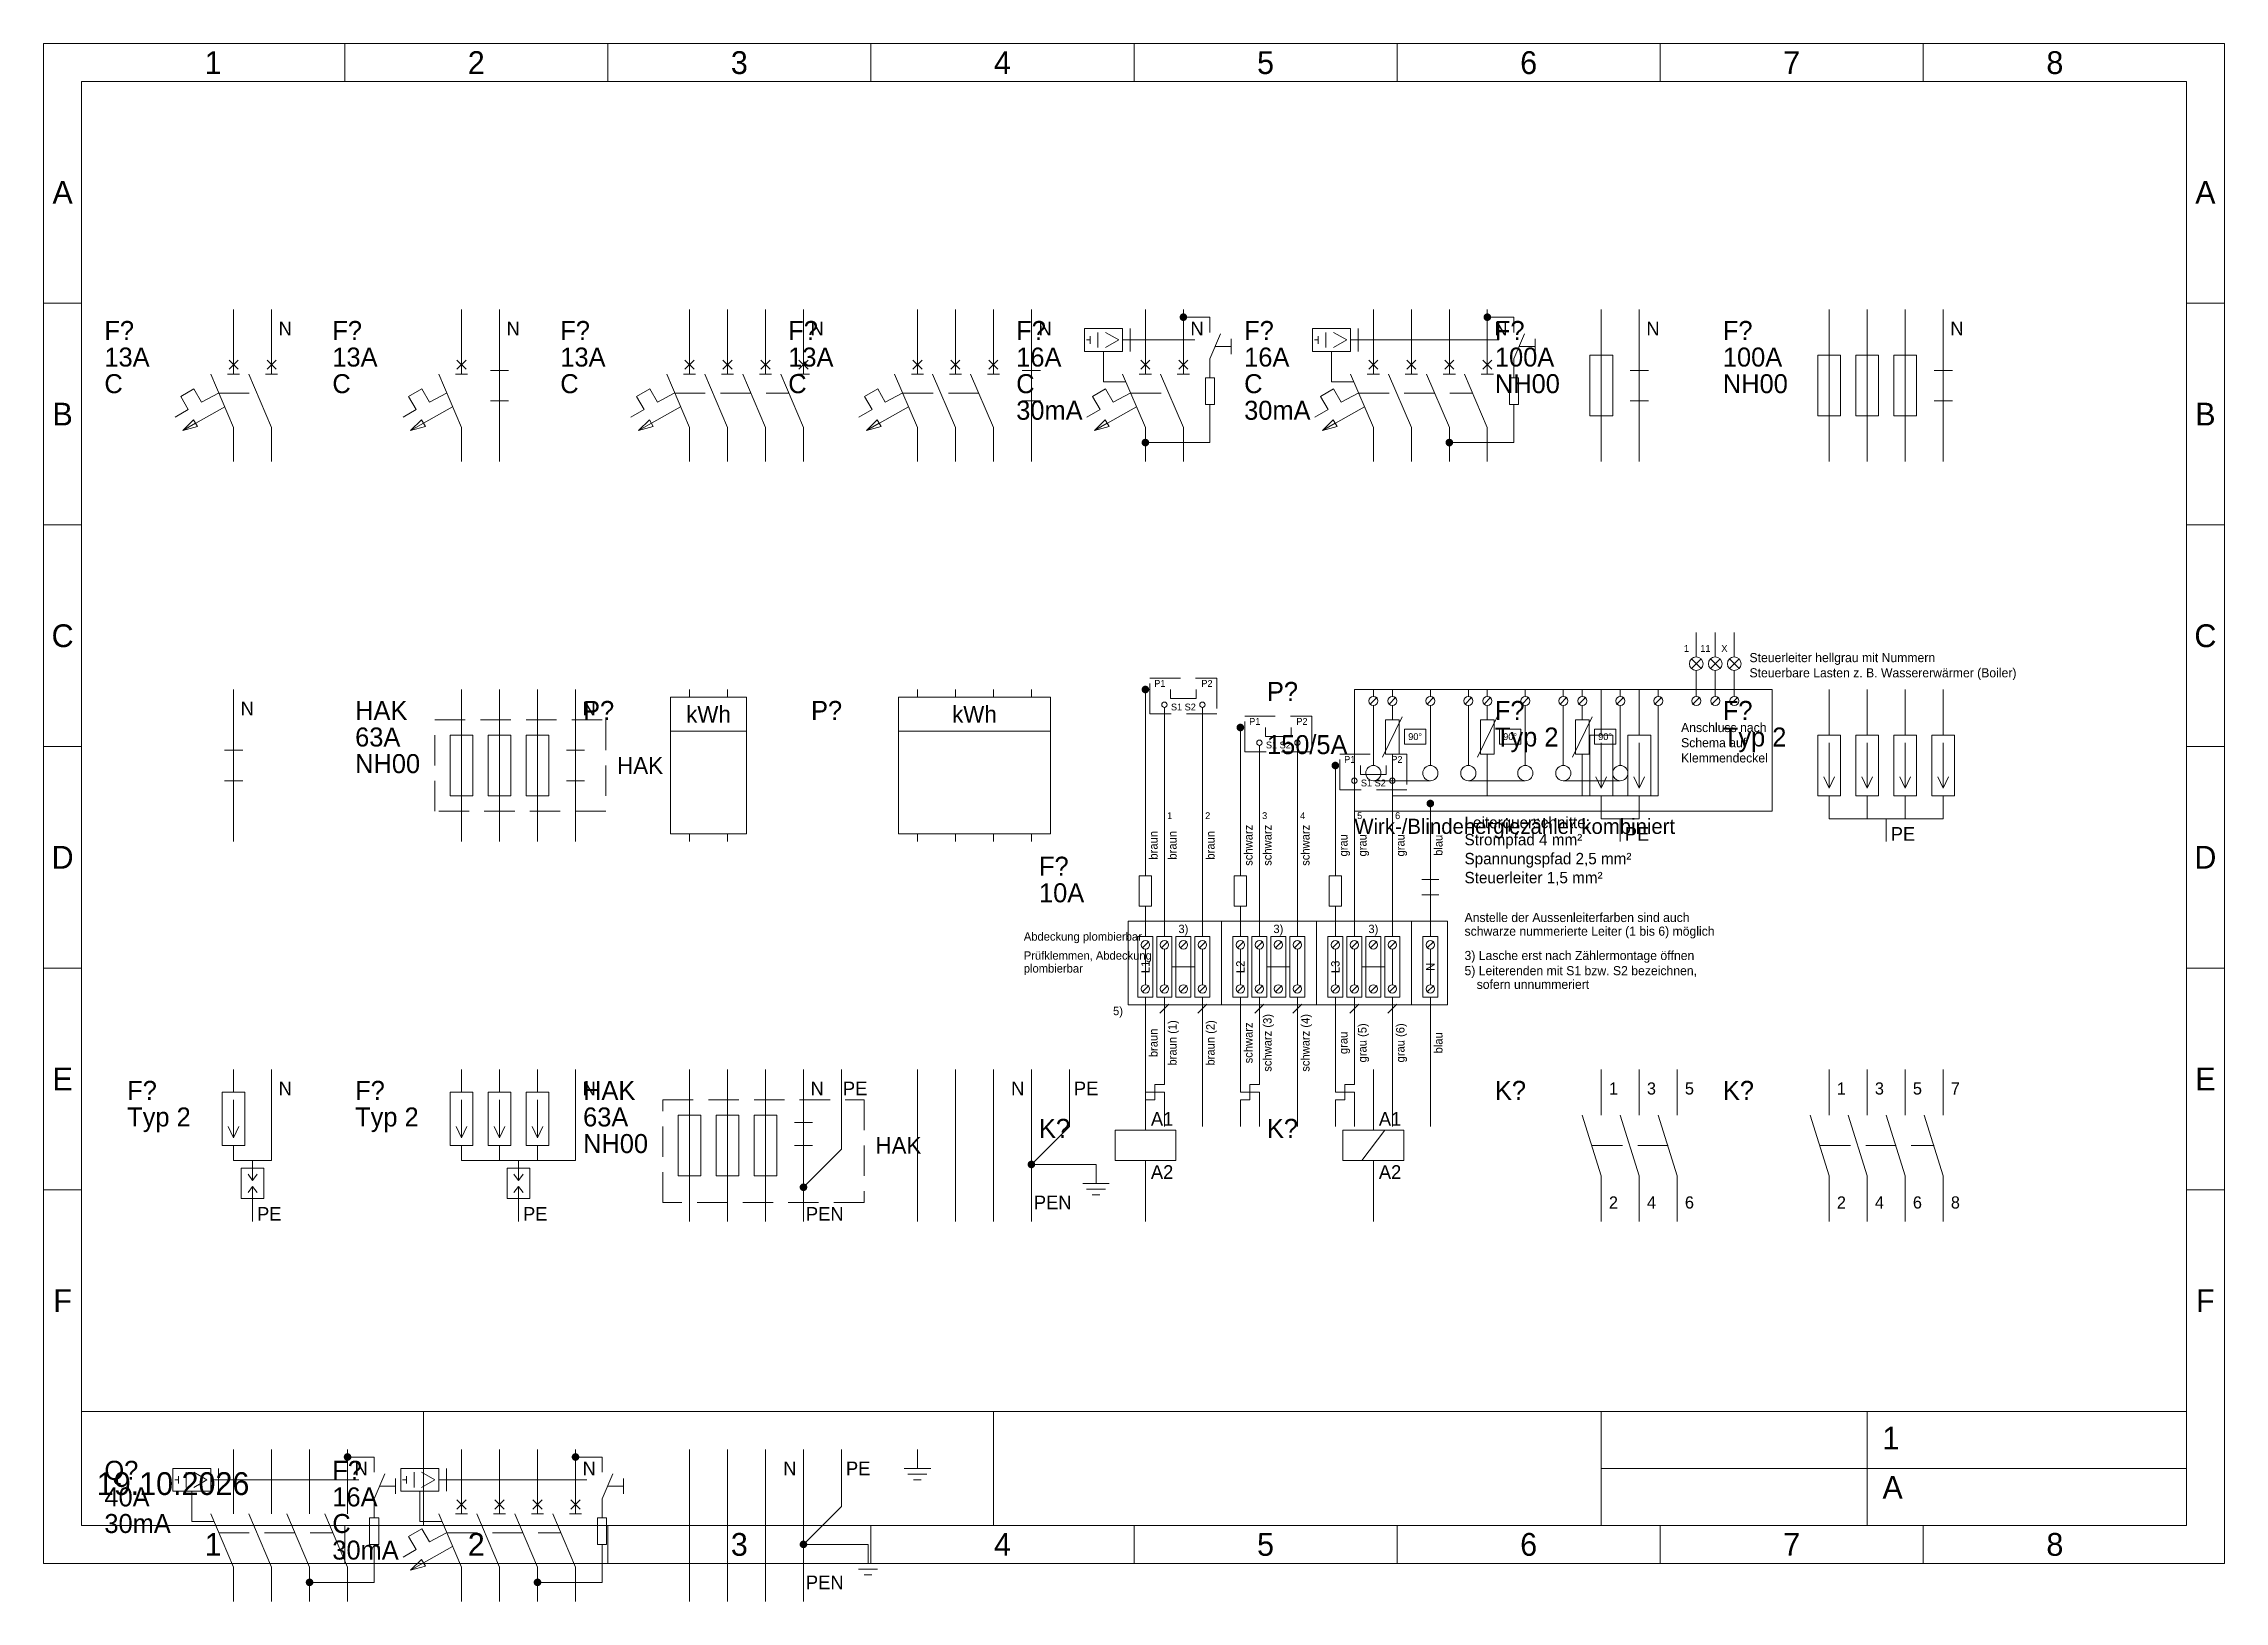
# Model space of a CAD drawing. Header units: millimetres. Extents: x 5 to 292, y 0 to 205.
import ezdxf
from ezdxf.enums import TextEntityAlignment as Align

# ---------------------------------------------------------------- set-up
doc = ezdxf.new("R2010")
doc.units = ezdxf.units.MM
doc.linetypes.add('DASHED', pattern=[6, 4, -2])
for name, color, linetype, lineweight in [('SCH_RAHMEN', 7, 'Continuous', 0), ('SCH_SCHRIFTFELD', 7, 'Continuous', 0), ('SCH_SYMBOLE', 7, 'Continuous', 0), ('SCH_TEXT', 7, 'Continuous', 0)]:
    doc.layers.add(name, color=color, linetype=linetype, lineweight=lineweight)

msp = doc.modelspace()

# ---------------------------------------------------------------- texts
at = {"layer": 'SCH_RAHMEN'}
for s, p in [('1', (27.31, 202.5)), ('2', (61.94, 202.5)), ('3', (96.56, 202.5)), ('4', (131.19, 202.5)), ('5', (165.81, 202.5)), ('6', (200.44, 202.5)), ('7', (235.06, 202.5)), ('8', (269.69, 202.5)), ('A', (7.5, 185.42)), ('A', (289.5, 185.42)), ('B', (7.5, 156.25)), ('B', (289.5, 156.25)), ('C', (7.5, 127.08)), ('C', (289.5, 127.08)), ('D', (7.5, 97.92)), ('D', (289.5, 97.92)), ('E', (7.5, 68.75)), ('E', (289.5, 68.75)), ('F', (7.5, 39.58)), ('F', (289.5, 39.58)), ('1', (27.31, 7.5)), ('2', (61.94, 7.5)), ('3', (96.56, 7.5)), ('4', (131.19, 7.5)), ('5', (165.81, 7.5)), ('6', (200.44, 7.5)), ('7', (235.06, 7.5)), ('8', (269.69, 7.5))]:
    msp.add_text(s, height=3, dxfattribs=at).set_placement(p, align=Align.MIDDLE_CENTER)

# ---------------------------------------------------------------- blocks, each defined once
blk = doc.blocks.new('SCHRIFTFELD')
at = {"layer": 'SCH_SCHRIFTFELD'}
for p, q in [((45, 0), (45, 15)), ((120, 0), (120, 15)), ((200, 0), (200, 15)), ((235, 0), (235, 15)), ((200, 7.5), (277, 7.5))]:
    blk.add_line(p, q, dxfattribs=at)
blk.add_lwpolyline([(0, 0), (277, 0), (277, 15), (0, 15), (0, 0)], dxfattribs=at)
for tag, p in [('GEZEICHNET', (2, 10)), ('OBJEKT', (47, 10)), ('TITEL', (122, 10)), ('AUFTRAG', (202, 10)), ('BLATT', (237, 10)), ('DATUM', (2, 4)), ('SCHEMA', (202, 3.5)), ('INDEX', (237, 3.5))]:
    blk.add_attdef(tag, p, '', height=3, dxfattribs=at)
blk = doc.blocks.new('LS_1PN')
at = {"layer": 'SCH_SYMBOLE'}
for p, q in [((0, 0), (0, -8.5)), ((5, 0), (5, -8.5)), ((-3, -8.5), (0, -15.5)), ((-0.8, -8.5), (0.8, -8.5)), ((-0.6, -7.85), (0.6, -6.65)), ((0.6, -7.85), (-0.6, -6.65)), ((2, -8.5), (5, -15.5)), ((4.2, -8.5), (5.8, -8.5)), ((4.4, -7.85), (5.6, -6.65)), ((5.6, -7.85), (4.4, -6.65)), ((-6.96, -11.44), (-5.23, -10.44)), ((-5.96, -13.17), (-6.96, -11.44)), ((-5.23, -10.44), (-4.23, -12.17)), ((-4.23, -12.17), (-2, -11)), ((-7.7, -14.17), (-5.96, -13.17)), ((-6.7, -15.9), (-1.17, -12.78)), ((-6.7, -15.9), (-5.28, -14.49)), ((-6.7, -15.9), (-5.02, -14.94)), ((-6.7, -15.9), (-4.76, -15.38)), ((-5.28, -14.49), (-4.76, -15.38)), ((0, -15.5), (0, -20)), ((5, -15.5), (5, -20))]:
    blk.add_line(p, q, dxfattribs=at)
at = {"layer": 'SCH_SYMBOLE', "linetype": 'DASHED'}
blk.add_line((-1.93, -11), (3.07, -11), dxfattribs=at)
at = {"layer": 'SCH_SYMBOLE'}
blk.add_text('N', height=1.8, dxfattribs=at).set_placement((6.8, -2.5), align=Align.MIDDLE_CENTER)
at = {"layer": 'SCH_TEXT'}
for tag, p in [('BMK', (-17, -4)), ('STROM', (-17, -7.5)), ('CHAR', (-17, -11))]:
    blk.add_attdef(tag, p, '', height=2.5, dxfattribs=at)
blk = doc.blocks.new('LS_1PT')
at = {"layer": 'SCH_SYMBOLE'}
for p, q in [((0, 0), (0, -8.5)), ((5, 0), (5, -20)), ((-3, -8.5), (0, -15.5)), ((-0.8, -8.5), (0.8, -8.5)), ((-0.6, -7.85), (0.6, -6.65)), ((0.6, -7.85), (-0.6, -6.65)), ((3.8, -8), (6.2, -8)), ((-6.96, -11.44), (-5.23, -10.44)), ((-5.96, -13.17), (-6.96, -11.44)), ((-5.23, -10.44), (-4.23, -12.17)), ((-4.23, -12.17), (-2, -11)), ((-7.7, -14.17), (-5.96, -13.17)), ((-6.7, -15.9), (-1.17, -12.78)), ((3.8, -12), (6.2, -12)), ((-6.7, -15.9), (-5.28, -14.49)), ((-6.7, -15.9), (-5.02, -14.94)), ((-6.7, -15.9), (-4.76, -15.38)), ((-5.28, -14.49), (-4.76, -15.38)), ((0, -15.5), (0, -20))]:
    blk.add_line(p, q, dxfattribs=at)
blk.add_text('N', height=1.8, dxfattribs=at).set_placement((6.8, -2.5), align=Align.MIDDLE_CENTER)
at = {"layer": 'SCH_TEXT'}
for tag, p in [('BMK', (-17, -4)), ('STROM', (-17, -7.5)), ('CHAR', (-17, -11))]:
    blk.add_attdef(tag, p, '', height=2.5, dxfattribs=at)
blk = doc.blocks.new('LS_3PN')
at = {"layer": 'SCH_SYMBOLE'}
for p, q in [((0, 0), (0, -8.5)), ((5, 0), (5, -8.5)), ((10, 0), (10, -8.5)), ((15, 0), (15, -8.5)), ((-3, -8.5), (0, -15.5)), ((-0.8, -8.5), (0.8, -8.5)), ((-0.6, -7.85), (0.6, -6.65)), ((0.6, -7.85), (-0.6, -6.65)), ((2, -8.5), (5, -15.5)), ((4.2, -8.5), (5.8, -8.5)), ((4.4, -7.85), (5.6, -6.65)), ((5.6, -7.85), (4.4, -6.65)), ((7, -8.5), (10, -15.5)), ((9.2, -8.5), (10.8, -8.5)), ((9.4, -7.85), (10.6, -6.65)), ((10.6, -7.85), (9.4, -6.65)), ((12, -8.5), (15, -15.5)), ((14.2, -8.5), (15.8, -8.5)), ((14.4, -7.85), (15.6, -6.65)), ((15.6, -7.85), (14.4, -6.65)), ((-6.96, -11.44), (-5.23, -10.44)), ((-5.96, -13.17), (-6.96, -11.44)), ((-5.23, -10.44), (-4.23, -12.17)), ((-4.23, -12.17), (-2, -11)), ((-7.7, -14.17), (-5.96, -13.17)), ((-6.7, -15.9), (-1.17, -12.78)), ((-6.7, -15.9), (-5.28, -14.49)), ((-6.7, -15.9), (-5.02, -14.94)), ((-6.7, -15.9), (-4.76, -15.38)), ((-5.28, -14.49), (-4.76, -15.38)), ((0, -15.5), (0, -20)), ((5, -15.5), (5, -20)), ((10, -15.5), (10, -20)), ((15, -15.5), (15, -20))]:
    blk.add_line(p, q, dxfattribs=at)
at = {"layer": 'SCH_SYMBOLE', "linetype": 'DASHED'}
blk.add_line((-1.93, -11), (13.07, -11), dxfattribs=at)
at = {"layer": 'SCH_SYMBOLE'}
blk.add_text('N', height=1.8, dxfattribs=at).set_placement((16.8, -2.5), align=Align.MIDDLE_CENTER)
at = {"layer": 'SCH_TEXT'}
for tag, p in [('BMK', (-17, -4)), ('STROM', (-17, -7.5)), ('CHAR', (-17, -11))]:
    blk.add_attdef(tag, p, '', height=2.5, dxfattribs=at)
blk = doc.blocks.new('LS_3PT')
at = {"layer": 'SCH_SYMBOLE'}
for p, q in [((0, 0), (0, -8.5)), ((5, 0), (5, -8.5)), ((10, 0), (10, -8.5)), ((15, 0), (15, -20)), ((-3, -8.5), (0, -15.5)), ((-0.8, -8.5), (0.8, -8.5)), ((-0.6, -7.85), (0.6, -6.65)), ((0.6, -7.85), (-0.6, -6.65)), ((2, -8.5), (5, -15.5)), ((4.2, -8.5), (5.8, -8.5)), ((4.4, -7.85), (5.6, -6.65)), ((5.6, -7.85), (4.4, -6.65)), ((7, -8.5), (10, -15.5)), ((9.2, -8.5), (10.8, -8.5)), ((9.4, -7.85), (10.6, -6.65)), ((10.6, -7.85), (9.4, -6.65)), ((13.8, -8), (16.2, -8)), ((-6.96, -11.44), (-5.23, -10.44)), ((-5.96, -13.17), (-6.96, -11.44)), ((-5.23, -10.44), (-4.23, -12.17)), ((-4.23, -12.17), (-2, -11)), ((-7.7, -14.17), (-5.96, -13.17)), ((-6.7, -15.9), (-1.17, -12.78)), ((13.8, -12), (16.2, -12)), ((-6.7, -15.9), (-5.28, -14.49)), ((-6.7, -15.9), (-5.02, -14.94)), ((-6.7, -15.9), (-4.76, -15.38)), ((-5.28, -14.49), (-4.76, -15.38)), ((0, -15.5), (0, -20)), ((5, -15.5), (5, -20)), ((10, -15.5), (10, -20))]:
    blk.add_line(p, q, dxfattribs=at)
at = {"layer": 'SCH_SYMBOLE', "linetype": 'DASHED'}
blk.add_line((-1.93, -11), (8.07, -11), dxfattribs=at)
at = {"layer": 'SCH_SYMBOLE'}
blk.add_text('N', height=1.8, dxfattribs=at).set_placement((16.8, -2.5), align=Align.MIDDLE_CENTER)
at = {"layer": 'SCH_TEXT'}
for tag, p in [('BMK', (-17, -4)), ('STROM', (-17, -7.5)), ('CHAR', (-17, -11))]:
    blk.add_attdef(tag, p, '', height=2.5, dxfattribs=at)
blk = doc.blocks.new('RCBO_1PN')
at = {"layer": 'SCH_SYMBOLE'}
for p, q in [((0, 0), (0, -8.5)), ((5, 0), (5, -8.5)), ((-8, -2.5), (-3, -2.5)), ((-8, -5.5), (-8, -2.5)), ((-3, -2.5), (-3, -5.5)), ((-2, -2.5), (-2, -5.5)), ((5, -1), (8.5, -1)), ((8.5, -1), (8.5, -3)), ((-3, -5.5), (-8, -5.5)), ((-7.75, -4), (-7.25, -4)), ((-7.25, -4.5), (-7.25, -3.5)), ((-6.25, -5), (-6.25, -3)), ((-5.25, -3), (-3.5, -4)), ((-3.5, -4), (-5.25, -5)), ((-3, -4), (6.5, -4)), ((8.5, -6.5), (9.9, -3.2)), ((9.2, -4.85), (11.3, -4.85)), ((11.3, -3.85), (11.3, -5.85)), ((-3, -8.5), (0, -15.5)), ((-0.8, -8.5), (0.8, -8.5)), ((-0.6, -7.85), (0.6, -6.65)), ((0.6, -7.85), (-0.6, -6.65)), ((2, -8.5), (5, -15.5)), ((4.2, -8.5), (5.8, -8.5)), ((4.4, -7.85), (5.6, -6.65)), ((5.6, -7.85), (4.4, -6.65)), ((8.5, -6.5), (8.5, -9)), ((-6.96, -11.44), (-5.23, -10.44)), ((-5.96, -13.17), (-6.96, -11.44)), ((-5.23, -10.44), (-4.23, -12.17)), ((-4.23, -12.17), (-2, -11)), ((7.9, -9), (9.1, -9)), ((7.9, -12.5), (7.9, -9)), ((9.1, -9), (9.1, -12.5)), ((-7.7, -14.17), (-5.96, -13.17)), ((-6.7, -15.9), (-1.17, -12.78)), ((9.1, -12.5), (7.9, -12.5)), ((8.5, -12.5), (8.5, -17.5)), ((-6.7, -15.9), (-5.28, -14.49)), ((-6.7, -15.9), (-5.02, -14.94)), ((-6.7, -15.9), (-4.76, -15.38)), ((-5.28, -14.49), (-4.76, -15.38)), ((0, -15.5), (0, -20)), ((5, -15.5), (5, -20)), ((8.5, -17.5), (0, -17.5))]:
    blk.add_line(p, q, dxfattribs=at)
at = {"layer": 'SCH_SYMBOLE', "linetype": 'DASHED'}
for p, q in [((-5.5, -5.5), (-5.5, -9.5)), ((-5.5, -9.5), (-2.57, -9.5)), ((-1.93, -11), (3.07, -11))]:
    blk.add_line(p, q, dxfattribs=at)
at = {"layer": 'SCH_SYMBOLE', "const_width": 0.5}
for points in [[(4.75, -1, 1), (5.25, -1, 1)], [(-0.25, -17.5, 1), (0.25, -17.5, 1)]]:
    blk.add_lwpolyline(points, format="xyb", close=True, dxfattribs=at)
at = {"layer": 'SCH_SYMBOLE'}
blk.add_text('N', height=1.8, dxfattribs=at).set_placement((6.8, -2.5), align=Align.MIDDLE_CENTER)
at = {"layer": 'SCH_TEXT'}
for tag, p in [('BMK', (-17, -4)), ('STROM', (-17, -7.5)), ('CHAR', (-17, -11)), ('IDN', (-17, -14.5))]:
    blk.add_attdef(tag, p, '', height=2.5, dxfattribs=at)
blk = doc.blocks.new('RCBO_3PN')
at = {"layer": 'SCH_SYMBOLE'}
for p, q in [((0, 0), (0, -8.5)), ((5, 0), (5, -8.5)), ((10, 0), (10, -8.5)), ((15, 0), (15, -8.5)), ((-8, -2.5), (-3, -2.5)), ((-8, -5.5), (-8, -2.5)), ((-3, -2.5), (-3, -5.5)), ((-2, -2.5), (-2, -5.5)), ((15, -1), (18.5, -1)), ((18.5, -1), (18.5, -3)), ((-3, -5.5), (-8, -5.5)), ((-7.75, -4), (-7.25, -4)), ((-7.25, -4.5), (-7.25, -3.5)), ((-6.25, -5), (-6.25, -3)), ((-5.25, -3), (-3.5, -4)), ((-3.5, -4), (-5.25, -5)), ((-3, -4), (16.5, -4)), ((18.5, -6.5), (19.9, -3.2)), ((19.2, -4.85), (21.3, -4.85)), ((21.3, -3.85), (21.3, -5.85)), ((-3, -8.5), (0, -15.5)), ((-0.8, -8.5), (0.8, -8.5)), ((-0.6, -7.85), (0.6, -6.65)), ((0.6, -7.85), (-0.6, -6.65)), ((2, -8.5), (5, -15.5)), ((4.2, -8.5), (5.8, -8.5)), ((4.4, -7.85), (5.6, -6.65)), ((5.6, -7.85), (4.4, -6.65)), ((7, -8.5), (10, -15.5)), ((9.2, -8.5), (10.8, -8.5)), ((9.4, -7.85), (10.6, -6.65)), ((10.6, -7.85), (9.4, -6.65)), ((12, -8.5), (15, -15.5)), ((14.2, -8.5), (15.8, -8.5)), ((14.4, -7.85), (15.6, -6.65)), ((15.6, -7.85), (14.4, -6.65)), ((18.5, -6.5), (18.5, -9)), ((-6.96, -11.44), (-5.23, -10.44)), ((-5.96, -13.17), (-6.96, -11.44)), ((-5.23, -10.44), (-4.23, -12.17)), ((-4.23, -12.17), (-2, -11)), ((17.9, -9), (19.1, -9)), ((17.9, -12.5), (17.9, -9)), ((19.1, -9), (19.1, -12.5)), ((-7.7, -14.17), (-5.96, -13.17)), ((-6.7, -15.9), (-1.17, -12.78)), ((19.1, -12.5), (17.9, -12.5)), ((18.5, -12.5), (18.5, -17.5)), ((-6.7, -15.9), (-5.28, -14.49)), ((-6.7, -15.9), (-5.02, -14.94)), ((-6.7, -15.9), (-4.76, -15.38)), ((-5.28, -14.49), (-4.76, -15.38)), ((0, -15.5), (0, -20)), ((5, -15.5), (5, -20)), ((10, -15.5), (10, -20)), ((15, -15.5), (15, -20)), ((18.5, -17.5), (10, -17.5))]:
    blk.add_line(p, q, dxfattribs=at)
at = {"layer": 'SCH_SYMBOLE', "linetype": 'DASHED'}
for p, q in [((-5.5, -5.5), (-5.5, -9.5)), ((-5.5, -9.5), (-2.57, -9.5)), ((-1.93, -11), (13.07, -11))]:
    blk.add_line(p, q, dxfattribs=at)
at = {"layer": 'SCH_SYMBOLE', "const_width": 0.5}
for points in [[(14.75, -1, 1), (15.25, -1, 1)], [(9.75, -17.5, 1), (10.25, -17.5, 1)]]:
    blk.add_lwpolyline(points, format="xyb", close=True, dxfattribs=at)
at = {"layer": 'SCH_SYMBOLE'}
blk.add_text('N', height=1.8, dxfattribs=at).set_placement((16.8, -2.5), align=Align.MIDDLE_CENTER)
at = {"layer": 'SCH_TEXT'}
for tag, p in [('BMK', (-17, -4)), ('STROM', (-17, -7.5)), ('CHAR', (-17, -11)), ('IDN', (-17, -14.5))]:
    blk.add_attdef(tag, p, '', height=2.5, dxfattribs=at)
blk = doc.blocks.new('NH_1PT')
at = {"layer": 'SCH_SYMBOLE'}
for p, q in [((0, 0), (0, -6)), ((5, 0), (5, -20)), ((-1.5, -6), (1.5, -6)), ((-1.5, -14), (-1.5, -6)), ((0, -6), (0, -14)), ((1.5, -6), (1.5, -14)), ((3.8, -8), (6.2, -8)), ((1.5, -14), (-1.5, -14)), ((0, -14), (0, -20)), ((3.8, -12), (6.2, -12))]:
    blk.add_line(p, q, dxfattribs=at)
blk.add_text('N', height=1.8, dxfattribs=at).set_placement((6.8, -2.5), align=Align.MIDDLE_CENTER)
at = {"layer": 'SCH_TEXT'}
for tag, p in [('BMK', (-14, -4)), ('STROM', (-14, -7.5)), ('GROESSE', (-14, -11))]:
    blk.add_attdef(tag, p, '', height=2.5, dxfattribs=at)
blk = doc.blocks.new('NH_3PT')
at = {"layer": 'SCH_SYMBOLE'}
for p, q in [((0, 0), (0, -6)), ((5, 0), (5, -6)), ((10, 0), (10, -6)), ((15, 0), (15, -20)), ((-1.5, -6), (1.5, -6)), ((-1.5, -14), (-1.5, -6)), ((0, -6), (0, -14)), ((1.5, -6), (1.5, -14)), ((3.5, -6), (6.5, -6)), ((3.5, -14), (3.5, -6)), ((5, -6), (5, -14)), ((6.5, -6), (6.5, -14)), ((8.5, -6), (11.5, -6)), ((8.5, -14), (8.5, -6)), ((10, -6), (10, -14)), ((11.5, -6), (11.5, -14)), ((13.8, -8), (16.2, -8)), ((1.5, -14), (-1.5, -14)), ((0, -14), (0, -20)), ((6.5, -14), (3.5, -14)), ((5, -14), (5, -20)), ((11.5, -14), (8.5, -14)), ((10, -14), (10, -20)), ((13.8, -12), (16.2, -12))]:
    blk.add_line(p, q, dxfattribs=at)
blk.add_text('N', height=1.8, dxfattribs=at).set_placement((16.8, -2.5), align=Align.MIDDLE_CENTER)
at = {"layer": 'SCH_TEXT'}
for tag, p in [('BMK', (-14, -4)), ('STROM', (-14, -7.5)), ('GROESSE', (-14, -11))]:
    blk.add_attdef(tag, p, '', height=2.5, dxfattribs=at)
blk = doc.blocks.new('NTRENN_1P')
at = {"layer": 'SCH_SYMBOLE'}
for p, q in [((0, 0), (0, -20)), ((-1.2, -8), (1.2, -8)), ((-1.2, -12), (1.2, -12))]:
    blk.add_line(p, q, dxfattribs=at)
blk.add_text('N', height=1.8, dxfattribs=at).set_placement((1.8, -2.5), align=Align.MIDDLE_CENTER)
at = {"layer": 'SCH_TEXT'}
blk.add_attdef('BMK', (-14, -4), '', height=2.5, dxfattribs=at)
blk = doc.blocks.new('HAK_4P')
at = {"layer": 'SCH_SYMBOLE'}
for p, q in [((0, 0), (0, -6)), ((5, 0), (5, -6)), ((10, 0), (10, -6)), ((15, 0), (15, -20)), ((-1.5, -6), (1.5, -6)), ((-1.5, -14), (-1.5, -6)), ((0, -6), (0, -14)), ((1.5, -6), (1.5, -14)), ((3.5, -6), (6.5, -6)), ((3.5, -14), (3.5, -6)), ((5, -6), (5, -14)), ((6.5, -6), (6.5, -14)), ((8.5, -6), (11.5, -6)), ((8.5, -14), (8.5, -6)), ((10, -6), (10, -14)), ((11.5, -6), (11.5, -14)), ((13.8, -8), (16.2, -8)), ((1.5, -14), (-1.5, -14)), ((0, -14), (0, -20)), ((6.5, -14), (3.5, -14)), ((5, -14), (5, -20)), ((11.5, -14), (8.5, -14)), ((10, -14), (10, -20)), ((13.8, -12), (16.2, -12))]:
    blk.add_line(p, q, dxfattribs=at)
at = {"layer": 'SCH_SYMBOLE', "linetype": 'DASHED'}
for p, q in [((-3.5, -4), (19, -4)), ((-3.5, -16), (-3.5, -4)), ((19, -4), (19, -16)), ((19, -16), (-3.5, -16))]:
    blk.add_line(p, q, dxfattribs=at)
at = {"layer": 'SCH_SYMBOLE'}
for s, height, p in [('N', 1.8, (16.8, -2.5)), ('HAK', 2.2, (23.5, -10))]:
    blk.add_text(s, height=height, dxfattribs=at).set_placement(p, align=Align.MIDDLE_CENTER)
at = {"layer": 'SCH_TEXT'}
for tag, p in [('BMK', (-14, -4)), ('STROM', (-14, -7.5)), ('GROESSE', (-14, -11))]:
    blk.add_attdef(tag, p, '', height=2.5, dxfattribs=at)
blk = doc.blocks.new('ZAEHLER_2P')
at = {"layer": 'SCH_SYMBOLE'}
for p, q in [((0, 0), (0, -1)), ((5, 0), (5, -1)), ((-2.5, -1), (7.5, -1)), ((-2.5, -19), (-2.5, -1)), ((7.5, -1), (7.5, -19)), ((-2.5, -5.5), (7.5, -5.5)), ((7.5, -19), (-2.5, -19)), ((0, -19), (0, -20)), ((5, -19), (5, -20))]:
    blk.add_line(p, q, dxfattribs=at)
blk.add_text('kWh', height=2.2, dxfattribs=at).set_placement((2.5, -3.25), align=Align.MIDDLE_CENTER)
at = {"layer": 'SCH_TEXT'}
for tag, p in [('BMK', (-14, -4)), ('ZAEHLERNR', (-14, -7.5))]:
    blk.add_attdef(tag, p, '', height=2.5, dxfattribs=at)
blk = doc.blocks.new('ZAEHLER_4P')
at = {"layer": 'SCH_SYMBOLE'}
for p, q in [((0, 0), (0, -1)), ((5, 0), (5, -1)), ((10, 0), (10, -1)), ((15, 0), (15, -1)), ((-2.5, -1), (17.5, -1)), ((-2.5, -19), (-2.5, -1)), ((17.5, -1), (17.5, -19)), ((-2.5, -5.5), (17.5, -5.5)), ((17.5, -19), (-2.5, -19)), ((0, -19), (0, -20)), ((5, -19), (5, -20)), ((10, -19), (10, -20)), ((15, -19), (15, -20))]:
    blk.add_line(p, q, dxfattribs=at)
blk.add_text('kWh', height=2.2, dxfattribs=at).set_placement((7.5, -3.25), align=Align.MIDDLE_CENTER)
at = {"layer": 'SCH_TEXT'}
for tag, p in [('BMK', (-14, -4)), ('ZAEHLERNR', (-14, -7.5))]:
    blk.add_attdef(tag, p, '', height=2.5, dxfattribs=at)
blk = doc.blocks.new('ZW_WANDLER')
at = {"layer": 'SCH_SYMBOLE'}
for p, q in [((0, 0), (0, -24.5)), ((3.3, 0), (3.3, -1.2)), ((6.7, -1.2), (6.7, 0)), ((2.5, -2.35), (2.5, -32.5)), ((3.3, -1.2), (6.7, -1.2)), ((7.5, -2.35), (7.5, -32.5)), ((12.5, -5), (12.5, -24.5)), ((15.8, -5), (15.8, -6.2)), ((19.2, -6.2), (19.2, -5)), ((15, -7.35), (15, -32.5)), ((15.8, -6.2), (19.2, -6.2)), ((20, -7.35), (20, -32.5)), ((25, -10), (25, -24.5)), ((28.3, -10), (28.3, -11.2)), ((28.3, -11.2), (31.7, -11.2)), ((31.7, -11.2), (31.7, -10)), ((27.5, -12.35), (27.5, -32.5)), ((32.5, -12.35), (32.5, -32.5)), ((37.5, -15), (37.5, -32.5)), ((-0.8, -24.5), (0.8, -24.5)), ((-0.8, -28.5), (-0.8, -24.5)), ((0.8, -24.5), (0.8, -28.5)), ((11.7, -24.5), (13.3, -24.5)), ((11.7, -28.5), (11.7, -24.5)), ((13.3, -24.5), (13.3, -28.5)), ((24.2, -24.5), (25.8, -24.5)), ((24.2, -28.5), (24.2, -24.5)), ((25.8, -24.5), (25.8, -28.5)), ((36.4, -25), (38.6, -25)), ((0.8, -28.5), (-0.8, -28.5)), ((0, -28.5), (0, -32.5)), ((13.3, -28.5), (11.7, -28.5)), ((12.5, -28.5), (12.5, -32.5)), ((25.8, -28.5), (24.2, -28.5)), ((25, -28.5), (25, -32.5)), ((36.4, -27), (38.6, -27)), ((-2.25, -30.5), (39.75, -30.5)), ((-2.25, -41.5), (-2.25, -30.5)), ((10, -30.5), (10, -41.5)), ((22.5, -30.5), (22.5, -41.5)), ((35, -30.5), (35, -41.5)), ((39.75, -30.5), (39.75, -41.5)), ((-1, -32.5), (1, -32.5)), ((-1, -40.5), (-1, -32.5)), ((-0.44, -34.04), (0.44, -33.16)), ((0, -34.2), (0, -38.8)), ((1, -32.5), (1, -40.5)), ((1.5, -32.5), (3.5, -32.5)), ((1.5, -40.5), (1.5, -32.5)), ((2.06, -34.04), (2.94, -33.16)), ((2.5, -34.2), (2.5, -38.8)), ((3.5, -32.5), (3.5, -40.5)), ((4, -32.5), (6, -32.5)), ((4, -40.5), (4, -32.5)), ((4.56, -34.04), (5.44, -33.16)), ((6, -32.5), (6, -40.5)), ((6.5, -32.5), (8.5, -32.5)), ((6.5, -40.5), (6.5, -32.5)), ((7.06, -34.04), (7.94, -33.16)), ((7.5, -34.2), (7.5, -38.8)), ((8.5, -32.5), (8.5, -40.5)), ((11.5, -32.5), (13.5, -32.5)), ((11.5, -40.5), (11.5, -32.5)), ((12.06, -34.04), (12.94, -33.16)), ((12.5, -34.2), (12.5, -38.8)), ((13.5, -32.5), (13.5, -40.5)), ((14, -32.5), (16, -32.5)), ((14, -40.5), (14, -32.5)), ((14.56, -34.04), (15.44, -33.16)), ((15, -34.2), (15, -38.8)), ((16, -32.5), (16, -40.5)), ((16.5, -32.5), (18.5, -32.5)), ((16.5, -40.5), (16.5, -32.5)), ((17.06, -34.04), (17.94, -33.16)), ((18.5, -32.5), (18.5, -40.5)), ((19, -32.5), (21, -32.5)), ((19, -40.5), (19, -32.5)), ((19.56, -34.04), (20.44, -33.16)), ((20, -34.2), (20, -38.8)), ((21, -32.5), (21, -40.5)), ((24, -32.5), (26, -32.5)), ((24, -40.5), (24, -32.5)), ((24.56, -34.04), (25.44, -33.16)), ((25, -34.2), (25, -38.8)), ((26, -32.5), (26, -40.5)), ((26.5, -32.5), (28.5, -32.5)), ((26.5, -40.5), (26.5, -32.5)), ((27.06, -34.04), (27.94, -33.16)), ((27.5, -34.2), (27.5, -38.8)), ((28.5, -32.5), (28.5, -40.5)), ((29, -32.5), (31, -32.5)), ((29, -40.5), (29, -32.5)), ((29.56, -34.04), (30.44, -33.16)), ((31, -32.5), (31, -40.5)), ((31.5, -32.5), (33.5, -32.5)), ((31.5, -40.5), (31.5, -32.5)), ((32.06, -34.04), (32.94, -33.16)), ((32.5, -34.2), (32.5, -38.8)), ((33.5, -32.5), (33.5, -40.5)), ((36.5, -32.5), (38.5, -32.5)), ((36.5, -40.5), (36.5, -32.5)), ((37.06, -34.04), (37.94, -33.16)), ((37.5, -34.2), (37.5, -38.8)), ((38.5, -32.5), (38.5, -40.5)), ((3.5, -36.5), (6.5, -36.5)), ((16, -36.5), (19, -36.5)), ((28.5, -36.5), (31.5, -36.5)), ((-0.44, -39.84), (0.44, -38.96)), ((2.06, -39.84), (2.94, -38.96)), ((4.56, -39.84), (5.44, -38.96)), ((7.06, -39.84), (7.94, -38.96)), ((12.06, -39.84), (12.94, -38.96)), ((14.56, -39.84), (15.44, -38.96)), ((17.06, -39.84), (17.94, -38.96)), ((19.56, -39.84), (20.44, -38.96)), ((24.56, -39.84), (25.44, -38.96)), ((27.06, -39.84), (27.94, -38.96)), ((29.56, -39.84), (30.44, -38.96)), ((32.06, -39.84), (32.94, -38.96)), ((37.06, -39.84), (37.94, -38.96)), ((39.75, -41.5), (-2.25, -41.5)), ((1, -40.5), (-1, -40.5)), ((0, -40.5), (0, -53)), ((3.5, -40.5), (1.5, -40.5)), ((1.9, -42.6), (3.1, -41.4)), ((2.5, -40.5), (2.5, -52)), ((6, -40.5), (4, -40.5)), ((8.5, -40.5), (6.5, -40.5)), ((6.9, -42.6), (8.1, -41.4)), ((7.5, -40.5), (7.5, -57.5)), ((13.5, -40.5), (11.5, -40.5)), ((12.5, -40.5), (12.5, -53)), ((16, -40.5), (14, -40.5)), ((14.4, -42.6), (15.6, -41.4)), ((15, -40.5), (15, -52)), ((18.5, -40.5), (16.5, -40.5)), ((21, -40.5), (19, -40.5)), ((19.4, -42.6), (20.6, -41.4)), ((20, -40.5), (20, -57.5)), ((26, -40.5), (24, -40.5)), ((25, -40.5), (25, -53)), ((28.5, -40.5), (26.5, -40.5)), ((26.9, -42.6), (28.1, -41.4)), ((27.5, -40.5), (27.5, -52)), ((31, -40.5), (29, -40.5)), ((33.5, -40.5), (31.5, -40.5)), ((31.9, -42.6), (33.1, -41.4)), ((32.5, -40.5), (32.5, -57.5)), ((38.5, -40.5), (36.5, -40.5)), ((37.5, -40.5), (37.5, -57.5)), ((0, -53), (2.5, -53)), ((1.25, -54), (0, -54)), ((0, -54), (0, -57.5)), ((2.5, -52), (1.25, -52)), ((1.25, -52), (1.25, -54)), ((2.5, -53), (2.5, -57.5)), ((12.5, -53), (15, -53)), ((13.75, -54), (12.5, -54)), ((12.5, -54), (12.5, -57.5)), ((15, -52), (13.75, -52)), ((13.75, -52), (13.75, -54)), ((15, -53), (15, -57.5)), ((25, -53), (27.5, -53)), ((26.25, -54), (25, -54)), ((25, -54), (25, -57.5)), ((27.5, -52), (26.25, -52)), ((26.25, -52), (26.25, -54)), ((27.5, -53), (27.5, -57.5))]:
    blk.add_line(p, q, dxfattribs=at)
at = {"layer": 'SCH_SYMBOLE', "linetype": 'DASHED'}
for p, q in [((0.6, 1.5), (9.4, 1.5)), ((0.6, -3.2), (0.6, 1.5)), ((9.4, 1.5), (9.4, -3.2)), ((9.4, -3.2), (0.6, -3.2)), ((13.1, -3.5), (21.9, -3.5)), ((13.1, -8.2), (13.1, -3.5)), ((21.9, -3.5), (21.9, -8.2)), ((21.9, -8.2), (13.1, -8.2)), ((25.6, -8.5), (34.4, -8.5)), ((25.6, -13.2), (25.6, -8.5)), ((34.4, -8.5), (34.4, -13.2)), ((34.4, -13.2), (25.6, -13.2))]:
    blk.add_line(p, q, dxfattribs=at)
at = {"layer": 'SCH_SYMBOLE', "const_width": 0.5}
for points in [[(-0.25, 0, 1), (0.25, 0, 1)], [(12.25, -5, 1), (12.75, -5, 1)], [(24.75, -10, 1), (25.25, -10, 1)], [(37.25, -15, 1), (37.75, -15, 1)]]:
    blk.add_lwpolyline(points, format="xyb", close=True, dxfattribs=at)
at = {"layer": 'SCH_SYMBOLE'}
for centre, radius in [((2.5, -2), 0.35), ((7.5, -2), 0.35), ((15, -7), 0.35), ((20, -7), 0.35), ((27.5, -12), 0.35), ((32.5, -12), 0.35), ((0, -33.6), 0.55), ((2.5, -33.6), 0.55), ((5, -33.6), 0.55), ((7.5, -33.6), 0.55), ((12.5, -33.6), 0.55), ((15, -33.6), 0.55), ((17.5, -33.6), 0.55), ((20, -33.6), 0.55), ((25, -33.6), 0.55), ((27.5, -33.6), 0.55), ((30, -33.6), 0.55), ((32.5, -33.6), 0.55), ((37.5, -33.6), 0.55), ((0, -39.4), 0.55), ((2.5, -39.4), 0.55), ((5, -39.4), 0.55), ((7.5, -39.4), 0.55), ((12.5, -39.4), 0.55), ((15, -39.4), 0.55), ((17.5, -39.4), 0.55), ((20, -39.4), 0.55), ((25, -39.4), 0.55), ((27.5, -39.4), 0.55), ((30, -39.4), 0.55), ((32.5, -39.4), 0.55), ((37.5, -39.4), 0.55)]:
    blk.add_circle(centre, radius, dxfattribs=at)
for s, height, p in [('P1', 0.9, (1.9, 0.8)), ('P2', 0.9, (8.1, 0.8)), ('S1', 0.9, (4.1, -2.3)), ('S2', 0.9, (5.9, -2.3)), ('P1', 0.9, (14.4, -4.2)), ('P2', 0.9, (20.6, -4.2)), ('S1', 0.9, (16.6, -7.3)), ('S2', 0.9, (18.4, -7.3)), ('P1', 0.9, (26.9, -9.2)), ('P2', 0.9, (33.1, -9.2)), ('S1', 0.9, (29.1, -12.3)), ('S2', 0.9, (30.9, -12.3)), ('1', 0.9, (3.2, -16.6)), ('2', 0.9, (8.2, -16.6)), ('3', 0.9, (15.7, -16.6)), ('4', 0.9, (20.7, -16.6)), ('5', 0.9, (28.2, -16.6)), ('6', 0.9, (33.2, -16.6)), ('3)', 1.1, (5, -31.5)), ('3)', 1.1, (17.5, -31.5)), ('3)', 1.1, (30, -31.5)), ('5)', 1.1, (-3.6, -42.3))]:
    blk.add_text(s, height=height, dxfattribs=at).set_placement(p, align=Align.MIDDLE_CENTER)
for s, height, p in [('Leiterquerschnitte:', 1.5, (42, -17.5)), ('Anstelle der Aussenleiterfarben sind auch', 1.2, (42, -30)), ('schwarze nummerierte Leiter (1 bis 6) möglich', 1.2, (42, -31.8)), ('Abdeckung plombierbar', 1.1, (-16, -32.5)), ('Prüfklemmen, Abdeckung', 1.1, (-16, -35)), ('3) Lasche erst nach Zählermontage öffnen', 1.2, (42, -35)), ('plombierbar', 1.1, (-16, -36.7)), ('5) Leiterenden mit S1 bzw. S2 bezeichnen,', 1.2, (42, -37)), ('sofern unnummeriert', 1.2, (43.6, -38.8))]:
    blk.add_text(s, height=height, dxfattribs=at).set_placement(p, align=Align.MIDDLE_LEFT)
for s, p in [('braun', (1.05, -20.5)), ('braun', (3.55, -20.5)), ('braun', (8.55, -20.5)), ('schwarz', (13.55, -20.5)), ('schwarz', (16.05, -20.5)), ('schwarz', (21.05, -20.5)), ('grau', (26.05, -20.5)), ('grau', (28.55, -20.5)), ('grau', (33.55, -20.5)), ('blau', (38.55, -20.5)), ('L1', (0, -36.5)), ('L2', (12.5, -36.5)), ('L3', (25, -36.5)), ('N', (37.5, -36.5)), ('schwarz (3)', (16.05, -46.5)), ('schwarz (4)', (21.05, -46.5)), ('braun', (1.05, -46.5)), ('braun (1)', (3.55, -46.5)), ('braun (2)', (8.55, -46.5)), ('schwarz', (13.55, -46.5)), ('grau', (26.05, -46.5)), ('grau (5)', (28.55, -46.5)), ('grau (6)', (33.55, -46.5)), ('blau', (38.55, -46.5))]:
    blk.add_text(s, height=1.1, rotation=90, dxfattribs=at).set_placement(p, align=Align.MIDDLE_CENTER)
at = {"layer": 'SCH_TEXT'}
for tag, p, height in [('QI', (42, -20.5), 1.5), ('FBMK', (-14, -24.5), 2.5), ('QU', (42, -23), 1.5), ('FSTROM', (-14, -28), 2.5), ('QK', (42, -25.5), 1.5)]:
    blk.add_attdef(tag, p, '', height=height, dxfattribs=at)
blk = doc.blocks.new('ZW_ZAEHLER')
at = {"layer": 'SCH_SYMBOLE'}
for p, q in [((42.5, 4.3), (42.5, 7.5)), ((45, 4.3), (45, 7.5)), ((47.5, 4.3), (47.5, 7.5)), ((41.86, 2.76), (43.14, 4.04)), ((41.86, 4.04), (43.14, 2.76)), ((44.36, 2.76), (45.64, 4.04)), ((44.36, 4.04), (45.64, 2.76)), ((46.86, 2.76), (48.14, 4.04)), ((46.86, 4.04), (48.14, 2.76)), ((-2.5, 0), (52.5, 0)), ((-2.5, -16), (-2.5, 0)), ((0, 0), (0, -0.95)), ((2.5, 0), (2.5, -0.95)), ((7.5, 0), (7.5, -0.95)), ((12.5, 0), (12.5, -0.95)), ((15, 0), (15, -0.95)), ((20, 0), (20, -0.95)), ((25, 0), (25, -0.95)), ((27.5, 0), (27.5, -0.95)), ((32.5, 0), (32.5, -0.95)), ((37.5, 0), (37.5, -0.95)), ((42.5, 0), (42.5, 2.5)), ((42.5, 0), (42.5, -0.95)), ((45, 0), (45, 2.5)), ((45, 0), (45, -0.95)), ((47.5, 0), (47.5, 2.5)), ((47.5, 0), (47.5, -0.95)), ((52.5, 0), (52.5, -16)), ((-0.48, -1.98), (0.48, -1.02)), ((0, -2.1), (0, -10)), ((2.02, -1.98), (2.98, -1.02)), ((2.5, -2.1), (2.5, -4)), ((7.02, -1.98), (7.98, -1.02)), ((7.5, -2.1), (7.5, -10)), ((12.02, -1.98), (12.98, -1.02)), ((12.5, -2.1), (12.5, -10)), ((14.52, -1.98), (15.48, -1.02)), ((15, -2.1), (15, -4)), ((19.52, -1.98), (20.48, -1.02)), ((20, -2.1), (20, -10)), ((24.52, -1.98), (25.48, -1.02)), ((25, -2.1), (25, -10)), ((27.02, -1.98), (27.98, -1.02)), ((27.5, -2.1), (27.5, -4)), ((32.02, -1.98), (32.98, -1.02)), ((32.5, -2.1), (32.5, -10)), ((37.02, -1.98), (37.98, -1.02)), ((37.5, -2.1), (37.5, -14)), ((42.02, -1.98), (42.98, -1.02)), ((44.52, -1.98), (45.48, -1.02)), ((47.02, -1.98), (47.98, -1.02)), ((1.2, -8.9), (3.8, -3.6)), ((1.6, -4), (3.4, -4)), ((1.6, -8.5), (1.6, -4)), ((3.4, -4), (3.4, -8.5)), ((4.1, -5.2), (6.9, -5.2)), ((4.1, -7.2), (4.1, -5.2)), ((6.9, -5.2), (6.9, -7.2)), ((13.7, -8.9), (16.3, -3.6)), ((14.1, -4), (15.9, -4)), ((14.1, -8.5), (14.1, -4)), ((15.9, -4), (15.9, -8.5)), ((16.6, -5.2), (19.4, -5.2)), ((16.6, -7.2), (16.6, -5.2)), ((19.4, -5.2), (19.4, -7.2)), ((26.2, -8.9), (28.8, -3.6)), ((26.6, -4), (28.4, -4)), ((26.6, -8.5), (26.6, -4)), ((28.4, -4), (28.4, -8.5)), ((29.1, -5.2), (31.9, -5.2)), ((29.1, -7.2), (29.1, -5.2)), ((31.9, -5.2), (31.9, -7.2)), ((3.4, -8.5), (1.6, -8.5)), ((2.5, -8.5), (2.5, -14)), ((6.9, -7.2), (4.1, -7.2)), ((15.9, -8.5), (14.1, -8.5)), ((15, -8.5), (15, -14)), ((19.4, -7.2), (16.6, -7.2)), ((28.4, -8.5), (26.6, -8.5)), ((27.5, -8.5), (27.5, -14)), ((31.9, -7.2), (29.1, -7.2)), ((0, -12), (7.5, -12)), ((2.5, -14), (37.5, -14)), ((12.5, -12), (20, -12)), ((25, -12), (32.5, -12)), ((52.5, -16), (-2.5, -16))]:
    blk.add_line(p, q, dxfattribs=at)
for centre, radius in [((42.5, 3.4), 0.9), ((45, 3.4), 0.9), ((47.5, 3.4), 0.9), ((0, -1.5), 0.6), ((2.5, -1.5), 0.6), ((7.5, -1.5), 0.6), ((12.5, -1.5), 0.6), ((15, -1.5), 0.6), ((20, -1.5), 0.6), ((25, -1.5), 0.6), ((27.5, -1.5), 0.6), ((32.5, -1.5), 0.6), ((37.5, -1.5), 0.6), ((42.5, -1.5), 0.6), ((45, -1.5), 0.6), ((47.5, -1.5), 0.6), ((0, -11), 1), ((7.5, -11), 1), ((12.5, -11), 1), ((20, -11), 1), ((25, -11), 1), ((32.5, -11), 1)]:
    blk.add_circle(centre, radius, dxfattribs=at)
for s, p in [('1', (41.2, 5.4)), ('11', (43.7, 5.4)), ('X', (46.2, 5.4)), ('90°', (5.5, -6.2)), ('90°', (18, -6.2)), ('90°', (30.5, -6.2))]:
    blk.add_text(s, height=0.9, dxfattribs=at).set_placement(p, align=Align.MIDDLE_CENTER)
for s, p in [('Steuerleiter hellgrau mit Nummern', (49.5, 4.2)), ('Steuerbare Lasten z. B. Wassererwärmer (Boiler)', (49.5, 2.2)), ('Anschluss nach', (40.5, -5)), ('Schema auf', (40.5, -7)), ('Klemmendeckel', (40.5, -9))]:
    blk.add_text(s, height=1.2, dxfattribs=at).set_placement(p, align=Align.MIDDLE_LEFT)
at = {"layer": 'SCH_TEXT'}
for tag, p, height in [('BMK', (-14, -1.5), 2.5), ('ZAEHLERNR', (-14, -5), 2.5), ('WANDLER', (-14, -8.5), 2.5), ('TEXT', (-2.5, -19), 2)]:
    blk.add_attdef(tag, p, '', height=height, dxfattribs=at)
blk = doc.blocks.new('SPD_2P')
at = {"layer": 'SCH_SYMBOLE'}
for p, q in [((0, 0), (0, -6)), ((5, 0), (5, -6)), ((-1.5, -6), (1.5, -6)), ((-1.5, -14), (-1.5, -6)), ((0, -7), (0, -13)), ((1.5, -6), (1.5, -14)), ((3.5, -6), (6.5, -6)), ((3.5, -14), (3.5, -6)), ((5, -7), (5, -13)), ((6.5, -6), (6.5, -14)), ((1.5, -14), (-1.5, -14)), ((0, -13), (-0.7, -11.5)), ((0, -13), (0.7, -11.5)), ((0, -14), (0, -17)), ((6.5, -14), (3.5, -14)), ((5, -13), (4.3, -11.5)), ((5, -13), (5.7, -11.5)), ((5, -14), (5, -17)), ((0, -17), (5, -17)), ((2.5, -17), (2.5, -20))]:
    blk.add_line(p, q, dxfattribs=at)
blk.add_text('PE', height=1.8, dxfattribs=at).set_placement((4.7, -19), align=Align.MIDDLE_CENTER)
at = {"layer": 'SCH_TEXT'}
for tag, p in [('BMK', (-14, -4)), ('TYP', (-14, -7.5))]:
    blk.add_attdef(tag, p, '', height=2.5, dxfattribs=at)
blk = doc.blocks.new('SPD_4P')
at = {"layer": 'SCH_SYMBOLE'}
for p, q in [((0, 0), (0, -6)), ((5, 0), (5, -6)), ((10, 0), (10, -6)), ((15, 0), (15, -6)), ((-1.5, -6), (1.5, -6)), ((-1.5, -14), (-1.5, -6)), ((0, -7), (0, -13)), ((1.5, -6), (1.5, -14)), ((3.5, -6), (6.5, -6)), ((3.5, -14), (3.5, -6)), ((5, -7), (5, -13)), ((6.5, -6), (6.5, -14)), ((8.5, -6), (11.5, -6)), ((8.5, -14), (8.5, -6)), ((10, -7), (10, -13)), ((11.5, -6), (11.5, -14)), ((13.5, -6), (16.5, -6)), ((13.5, -14), (13.5, -6)), ((15, -7), (15, -13)), ((16.5, -6), (16.5, -14)), ((1.5, -14), (-1.5, -14)), ((0, -13), (-0.7, -11.5)), ((0, -13), (0.7, -11.5)), ((0, -14), (0, -17)), ((6.5, -14), (3.5, -14)), ((5, -13), (4.3, -11.5)), ((5, -13), (5.7, -11.5)), ((5, -14), (5, -17)), ((11.5, -14), (8.5, -14)), ((10, -13), (9.3, -11.5)), ((10, -13), (10.7, -11.5)), ((10, -14), (10, -17)), ((16.5, -14), (13.5, -14)), ((15, -13), (14.3, -11.5)), ((15, -13), (15.7, -11.5)), ((15, -14), (15, -17)), ((0, -17), (15, -17)), ((7.5, -17), (7.5, -20))]:
    blk.add_line(p, q, dxfattribs=at)
blk.add_text('PE', height=1.8, dxfattribs=at).set_placement((9.7, -19), align=Align.MIDDLE_CENTER)
at = {"layer": 'SCH_TEXT'}
for tag, p in [('BMK', (-14, -4)), ('TYP', (-14, -7.5))]:
    blk.add_attdef(tag, p, '', height=2.5, dxfattribs=at)
blk = doc.blocks.new('SPD_2P_1')
at = {"layer": 'SCH_SYMBOLE'}
for p, q in [((0, 0), (0, -3)), ((5, 0), (5, -12)), ((-1.5, -3), (1.5, -3)), ((-1.5, -10), (-1.5, -3)), ((0, -4), (0, -9)), ((1.5, -3), (1.5, -10)), ((0, -9), (-0.7, -7.5)), ((0, -9), (0.7, -7.5)), ((1.5, -10), (-1.5, -10)), ((0, -10), (0, -12)), ((0, -12), (5, -12)), ((1, -13), (4, -13)), ((1, -17), (1, -13)), ((2.5, -14.6), (1.9, -13.8)), ((2.5, -12), (2.5, -13)), ((2.5, -13), (2.5, -14.6)), ((2.5, -14.6), (3.1, -13.8)), ((4, -13), (4, -17)), ((4, -17), (1, -17)), ((2.5, -15.4), (1.9, -16.2)), ((2.5, -17), (2.5, -15.4)), ((2.5, -15.4), (3.1, -16.2)), ((2.5, -17), (2.5, -20))]:
    blk.add_line(p, q, dxfattribs=at)
for s, p in [('N', (6.8, -2.5)), ('PE', (4.7, -19))]:
    blk.add_text(s, height=1.8, dxfattribs=at).set_placement(p, align=Align.MIDDLE_CENTER)
at = {"layer": 'SCH_TEXT'}
for tag, p in [('BMK', (-14, -4)), ('TYP', (-14, -7.5))]:
    blk.add_attdef(tag, p, '', height=2.5, dxfattribs=at)
blk = doc.blocks.new('SPD_4P_1')
at = {"layer": 'SCH_SYMBOLE'}
for p, q in [((0, 0), (0, -3)), ((5, 0), (5, -3)), ((10, 0), (10, -3)), ((15, 0), (15, -12)), ((-1.5, -3), (1.5, -3)), ((-1.5, -10), (-1.5, -3)), ((0, -4), (0, -9)), ((1.5, -3), (1.5, -10)), ((3.5, -3), (6.5, -3)), ((3.5, -10), (3.5, -3)), ((5, -4), (5, -9)), ((6.5, -3), (6.5, -10)), ((8.5, -3), (11.5, -3)), ((8.5, -10), (8.5, -3)), ((10, -4), (10, -9)), ((11.5, -3), (11.5, -10)), ((0, -9), (-0.7, -7.5)), ((0, -9), (0.7, -7.5)), ((5, -9), (4.3, -7.5)), ((5, -9), (5.7, -7.5)), ((10, -9), (9.3, -7.5)), ((10, -9), (10.7, -7.5)), ((1.5, -10), (-1.5, -10)), ((0, -10), (0, -12)), ((6.5, -10), (3.5, -10)), ((5, -10), (5, -12)), ((11.5, -10), (8.5, -10)), ((10, -10), (10, -12)), ((0, -12), (15, -12)), ((6, -13), (9, -13)), ((6, -17), (6, -13)), ((7.5, -14.6), (6.9, -13.8)), ((7.5, -12), (7.5, -13)), ((7.5, -13), (7.5, -14.6)), ((7.5, -14.6), (8.1, -13.8)), ((9, -13), (9, -17)), ((9, -17), (6, -17)), ((7.5, -15.4), (6.9, -16.2)), ((7.5, -17), (7.5, -15.4)), ((7.5, -15.4), (8.1, -16.2)), ((7.5, -17), (7.5, -20))]:
    blk.add_line(p, q, dxfattribs=at)
for s, p in [('N', (16.8, -2.5)), ('PE', (9.7, -19))]:
    blk.add_text(s, height=1.8, dxfattribs=at).set_placement(p, align=Align.MIDDLE_CENTER)
at = {"layer": 'SCH_TEXT'}
for tag, p in [('BMK', (-14, -4)), ('TYP', (-14, -7.5))]:
    blk.add_attdef(tag, p, '', height=2.5, dxfattribs=at)
blk = doc.blocks.new('HAK_TNCS')
at = {"layer": 'SCH_SYMBOLE'}
for p, q in [((0, 0), (0, -6)), ((5, 0), (5, -6)), ((10, 0), (10, -6)), ((15, 0), (15, -20)), ((20, -10.5), (20, 0)), ((-1.5, -6), (1.5, -6)), ((-1.5, -14), (-1.5, -6)), ((0, -6), (0, -14)), ((1.5, -6), (1.5, -14)), ((3.5, -6), (6.5, -6)), ((3.5, -14), (3.5, -6)), ((5, -6), (5, -14)), ((6.5, -6), (6.5, -14)), ((8.5, -6), (11.5, -6)), ((8.5, -14), (8.5, -6)), ((10, -6), (10, -14)), ((11.5, -6), (11.5, -14)), ((13.8, -7), (16.2, -7)), ((13.8, -10), (16.2, -10)), ((15, -15.5), (20, -10.5)), ((1.5, -14), (-1.5, -14)), ((0, -14), (0, -20)), ((6.5, -14), (3.5, -14)), ((5, -14), (5, -20)), ((11.5, -14), (8.5, -14)), ((10, -14), (10, -20))]:
    blk.add_line(p, q, dxfattribs=at)
at = {"layer": 'SCH_SYMBOLE', "linetype": 'DASHED'}
for p, q in [((-3.5, -4), (23, -4)), ((-3.5, -17.5), (-3.5, -4)), ((23, -4), (23, -17.5)), ((23, -17.5), (-3.5, -17.5))]:
    blk.add_line(p, q, dxfattribs=at)
at = {"layer": 'SCH_SYMBOLE', "const_width": 0.5}
blk.add_lwpolyline([(14.75, -15.5, 1), (15.25, -15.5, 1)], format="xyb", close=True, dxfattribs=at)
at = {"layer": 'SCH_SYMBOLE'}
for s, height, p in [('N', 1.8, (16.8, -2.5)), ('PE', 1.8, (21.8, -2.5)), ('HAK', 2.2, (27.5, -10)), ('PEN', 1.8, (17.8, -19))]:
    blk.add_text(s, height=height, dxfattribs=at).set_placement(p, align=Align.MIDDLE_CENTER)
at = {"layer": 'SCH_TEXT'}
for tag, p in [('BMK', (-14, -4)), ('STROM', (-14, -7.5)), ('GROESSE', (-14, -11))]:
    blk.add_attdef(tag, p, '', height=2.5, dxfattribs=at)
blk = doc.blocks.new('TNC_TNS')
at = {"layer": 'SCH_SYMBOLE'}
for p, q in [((0, 0), (0, -20)), ((5, 0), (5, -20)), ((10, 0), (10, -20)), ((15, 0), (15, -20)), ((20, -7.5), (20, 0)), ((15, -12.5), (20, -7.5)), ((15, -12.5), (23.5, -12.5)), ((23.5, -12.5), (23.5, -15)), ((21.75, -15), (25.25, -15)), ((22.25, -15.75), (24.75, -15.75)), ((23, -16.5), (24, -16.5))]:
    blk.add_line(p, q, dxfattribs=at)
at = {"layer": 'SCH_SYMBOLE', "const_width": 0.5}
blk.add_lwpolyline([(14.75, -12.5, 1), (15.25, -12.5, 1)], format="xyb", close=True, dxfattribs=at)
at = {"layer": 'SCH_SYMBOLE'}
for s, p in [('N', (13.2, -2.5)), ('PE', (22.2, -2.5)), ('PEN', (17.8, -17.5))]:
    blk.add_text(s, height=1.8, dxfattribs=at).set_placement(p, align=Align.MIDDLE_CENTER)
at = {"layer": 'SCH_TEXT'}
blk.add_attdef('BMK', (-14, -4), '', height=2.5, dxfattribs=at)
blk = doc.blocks.new('SPULE_1P')
at = {"layer": 'SCH_SYMBOLE'}
for p, q in [((0, 0), (0, -8)), ((-4, -8), (4, -8)), ((-4, -12), (-4, -8)), ((4, -8), (4, -12)), ((4, -12), (-4, -12)), ((0, -12), (0, -20))]:
    blk.add_line(p, q, dxfattribs=at)
for s, p in [('A1', (2.2, -6.5)), ('A2', (2.2, -13.5))]:
    blk.add_text(s, height=1.8, dxfattribs=at).set_placement(p, align=Align.MIDDLE_CENTER)
at = {"layer": 'SCH_TEXT'}
for tag, p in [('BMK', (-14, -9)), ('TEXT', (-14, -12.5))]:
    blk.add_attdef(tag, p, '', height=2.5, dxfattribs=at)
blk = doc.blocks.new('RELAIS_1P')
at = {"layer": 'SCH_SYMBOLE'}
for p, q in [((0, 0), (0, -8)), ((-4, -8), (4, -8)), ((-4, -12), (-4, -8)), ((-1.5, -12), (1.5, -8)), ((4, -8), (4, -12)), ((4, -12), (-4, -12)), ((0, -12), (0, -20))]:
    blk.add_line(p, q, dxfattribs=at)
for s, p in [('A1', (2.2, -6.5)), ('A2', (2.2, -13.5))]:
    blk.add_text(s, height=1.8, dxfattribs=at).set_placement(p, align=Align.MIDDLE_CENTER)
at = {"layer": 'SCH_TEXT'}
for tag, p in [('BMK', (-14, -9)), ('TEXT', (-14, -12.5))]:
    blk.add_attdef(tag, p, '', height=2.5, dxfattribs=at)
blk = doc.blocks.new('SCHUETZ_3P')
at = {"layer": 'SCH_SYMBOLE'}
for p, q in [((0, 0), (0, -6)), ((5, 0), (5, -6)), ((10, 0), (10, -6)), ((0, -14), (-2.5, -6)), ((5, -14), (2.5, -6)), ((10, -14), (7.5, -6)), ((0, -14), (0, -20)), ((5, -14), (5, -20)), ((10, -14), (10, -20))]:
    blk.add_line(p, q, dxfattribs=at)
at = {"layer": 'SCH_SYMBOLE', "linetype": 'DASHED'}
blk.add_line((-1.2, -10), (8.8, -10), dxfattribs=at)
at = {"layer": 'SCH_SYMBOLE'}
for s, p in [('1', (1.6, -2.5)), ('3', (6.6, -2.5)), ('5', (11.6, -2.5)), ('2', (1.6, -17.5)), ('4', (6.6, -17.5)), ('6', (11.6, -17.5))]:
    blk.add_text(s, height=1.6, dxfattribs=at).set_placement(p, align=Align.MIDDLE_CENTER)
at = {"layer": 'SCH_TEXT'}
blk.add_attdef('BMK', (-14, -4), '', height=2.5, dxfattribs=at)
blk = doc.blocks.new('SCHUETZ_4P')
at = {"layer": 'SCH_SYMBOLE'}
for p, q in [((0, 0), (0, -6)), ((5, 0), (5, -6)), ((10, 0), (10, -6)), ((15, 0), (15, -6)), ((0, -14), (-2.5, -6)), ((5, -14), (2.5, -6)), ((10, -14), (7.5, -6)), ((15, -14), (12.5, -6)), ((0, -14), (0, -20)), ((5, -14), (5, -20)), ((10, -14), (10, -20)), ((15, -14), (15, -20))]:
    blk.add_line(p, q, dxfattribs=at)
at = {"layer": 'SCH_SYMBOLE', "linetype": 'DASHED'}
blk.add_line((-1.2, -10), (13.8, -10), dxfattribs=at)
at = {"layer": 'SCH_SYMBOLE'}
for s, p in [('1', (1.6, -2.5)), ('3', (6.6, -2.5)), ('5', (11.6, -2.5)), ('7', (16.6, -2.5)), ('2', (1.6, -17.5)), ('4', (6.6, -17.5)), ('6', (11.6, -17.5)), ('8', (16.6, -17.5))]:
    blk.add_text(s, height=1.6, dxfattribs=at).set_placement(p, align=Align.MIDDLE_CENTER)
at = {"layer": 'SCH_TEXT'}
blk.add_attdef('BMK', (-14, -4), '', height=2.5, dxfattribs=at)
blk = doc.blocks.new('FI_4P')
at = {"layer": 'SCH_SYMBOLE'}
for p, q in [((0, 0), (0, -8.5)), ((5, 0), (5, -8.5)), ((10, 0), (10, -8.5)), ((15, 0), (15, -8.5)), ((-8, -2.5), (-3, -2.5)), ((-8, -5.5), (-8, -2.5)), ((-3, -2.5), (-3, -5.5)), ((-2, -2.5), (-2, -5.5)), ((15, -1), (18.5, -1)), ((18.5, -1), (18.5, -3)), ((-3, -5.5), (-8, -5.5)), ((-7.75, -4), (-7.25, -4)), ((-7.25, -4.5), (-7.25, -3.5)), ((-6.25, -5), (-6.25, -3)), ((-5.25, -3), (-3.5, -4)), ((-3.5, -4), (-5.25, -5)), ((-3, -4), (16.5, -4)), ((18.5, -6.5), (19.9, -3.2)), ((19.2, -4.85), (21.3, -4.85)), ((21.3, -3.85), (21.3, -5.85)), ((-3, -8.5), (0, -15.5)), ((2, -8.5), (5, -15.5)), ((7, -8.5), (10, -15.5)), ((12, -8.5), (15, -15.5)), ((18.5, -6.5), (18.5, -9)), ((17.9, -9), (19.1, -9)), ((17.9, -12.5), (17.9, -9)), ((19.1, -9), (19.1, -12.5)), ((19.1, -12.5), (17.9, -12.5)), ((18.5, -12.5), (18.5, -17.5)), ((0, -15.5), (0, -20)), ((5, -15.5), (5, -20)), ((10, -15.5), (10, -20)), ((15, -15.5), (15, -20)), ((18.5, -17.5), (10, -17.5))]:
    blk.add_line(p, q, dxfattribs=at)
at = {"layer": 'SCH_SYMBOLE', "linetype": 'DASHED'}
for p, q in [((-5.5, -5.5), (-5.5, -9.5)), ((-5.5, -9.5), (-2.57, -9.5)), ((-1.93, -11), (13.07, -11))]:
    blk.add_line(p, q, dxfattribs=at)
at = {"layer": 'SCH_SYMBOLE', "const_width": 0.5}
for points in [[(14.75, -1, 1), (15.25, -1, 1)], [(9.75, -17.5, 1), (10.25, -17.5, 1)]]:
    blk.add_lwpolyline(points, format="xyb", close=True, dxfattribs=at)
at = {"layer": 'SCH_SYMBOLE'}
blk.add_text('N', height=1.8, dxfattribs=at).set_placement((16.8, -2.5), align=Align.MIDDLE_CENTER)
at = {"layer": 'SCH_TEXT'}
for tag, p in [('BMK', (-17, -4)), ('STROM', (-17, -7.5)), ('IDN', (-17, -11))]:
    blk.add_attdef(tag, p, '', height=2.5, dxfattribs=at)
blk = doc.blocks.new('RCBO_4P')
at = {"layer": 'SCH_SYMBOLE'}
for p, q in [((0, 0), (0, -8.5)), ((5, 0), (5, -8.5)), ((10, 0), (10, -8.5)), ((15, 0), (15, -8.5)), ((-8, -2.5), (-3, -2.5)), ((-8, -5.5), (-8, -2.5)), ((-3, -2.5), (-3, -5.5)), ((-2, -2.5), (-2, -5.5)), ((15, -1), (18.5, -1)), ((18.5, -1), (18.5, -3)), ((-3, -5.5), (-8, -5.5)), ((-7.75, -4), (-7.25, -4)), ((-7.25, -4.5), (-7.25, -3.5)), ((-6.25, -5), (-6.25, -3)), ((-5.25, -3), (-3.5, -4)), ((-3.5, -4), (-5.25, -5)), ((-3, -4), (16.5, -4)), ((18.5, -6.5), (19.9, -3.2)), ((19.2, -4.85), (21.3, -4.85)), ((21.3, -3.85), (21.3, -5.85)), ((-3, -8.5), (0, -15.5)), ((-0.8, -8.5), (0.8, -8.5)), ((-0.6, -7.85), (0.6, -6.65)), ((0.6, -7.85), (-0.6, -6.65)), ((2, -8.5), (5, -15.5)), ((4.2, -8.5), (5.8, -8.5)), ((4.4, -7.85), (5.6, -6.65)), ((5.6, -7.85), (4.4, -6.65)), ((7, -8.5), (10, -15.5)), ((9.2, -8.5), (10.8, -8.5)), ((9.4, -7.85), (10.6, -6.65)), ((10.6, -7.85), (9.4, -6.65)), ((12, -8.5), (15, -15.5)), ((14.2, -8.5), (15.8, -8.5)), ((14.4, -7.85), (15.6, -6.65)), ((15.6, -7.85), (14.4, -6.65)), ((18.5, -6.5), (18.5, -9)), ((-6.96, -11.44), (-5.23, -10.44)), ((-5.96, -13.17), (-6.96, -11.44)), ((-5.23, -10.44), (-4.23, -12.17)), ((-4.23, -12.17), (-2, -11)), ((17.9, -9), (19.1, -9)), ((17.9, -12.5), (17.9, -9)), ((19.1, -9), (19.1, -12.5)), ((-7.7, -14.17), (-5.96, -13.17)), ((-6.7, -15.9), (-1.17, -12.78)), ((19.1, -12.5), (17.9, -12.5)), ((18.5, -12.5), (18.5, -17.5)), ((-6.7, -15.9), (-5.28, -14.49)), ((-6.7, -15.9), (-5.02, -14.94)), ((-6.7, -15.9), (-4.76, -15.38)), ((-5.28, -14.49), (-4.76, -15.38)), ((0, -15.5), (0, -20)), ((5, -15.5), (5, -20)), ((10, -15.5), (10, -20)), ((15, -15.5), (15, -20)), ((18.5, -17.5), (10, -17.5))]:
    blk.add_line(p, q, dxfattribs=at)
at = {"layer": 'SCH_SYMBOLE', "linetype": 'DASHED'}
for p, q in [((-5.5, -5.5), (-5.5, -9.5)), ((-5.5, -9.5), (-2.57, -9.5)), ((-1.93, -11), (13.07, -11))]:
    blk.add_line(p, q, dxfattribs=at)
at = {"layer": 'SCH_SYMBOLE', "const_width": 0.5}
for points in [[(14.75, -1, 1), (15.25, -1, 1)], [(9.75, -17.5, 1), (10.25, -17.5, 1)]]:
    blk.add_lwpolyline(points, format="xyb", close=True, dxfattribs=at)
at = {"layer": 'SCH_SYMBOLE'}
blk.add_text('N', height=1.8, dxfattribs=at).set_placement((16.8, -2.5), align=Align.MIDDLE_CENTER)
at = {"layer": 'SCH_TEXT'}
for tag, p in [('BMK', (-17, -4)), ('STROM', (-17, -7.5)), ('CHAR', (-17, -11)), ('IDN', (-17, -14.5))]:
    blk.add_attdef(tag, p, '', height=2.5, dxfattribs=at)
blk = doc.blocks.new('ERDE_1P')
at = {"layer": 'SCH_SYMBOLE'}
for p, q in [((0, 0), (0, -2.5)), ((-1.75, -2.5), (1.75, -2.5)), ((-1.25, -3.25), (1.25, -3.25)), ((-0.5, -4), (0.5, -4))]:
    blk.add_line(p, q, dxfattribs=at)
at = {"layer": 'SCH_TEXT'}
blk.add_attdef('BMK', (-14, -2), '', height=2.5, dxfattribs=at)

# ---------------------------------------------------------------- linework, layer by layer
at = {"layer": 'SCH_RAHMEN'}
for p, q in [((44.62, 200), (44.62, 205)), ((79.25, 200), (79.25, 205)), ((113.88, 200), (113.88, 205)), ((148.5, 200), (148.5, 205)), ((183.12, 200), (183.12, 205)), ((217.75, 200), (217.75, 205)), ((252.38, 200), (252.38, 205)), ((5, 170.83), (10, 170.83)), ((287, 170.83), (292, 170.83)), ((5, 141.67), (10, 141.67)), ((287, 141.67), (292, 141.67)), ((5, 112.5), (10, 112.5)), ((287, 112.5), (292, 112.5)), ((5, 83.33), (10, 83.33)), ((287, 83.33), (292, 83.33)), ((5, 54.17), (10, 54.17)), ((287, 54.17), (292, 54.17)), ((44.62, 5), (44.62, 10)), ((79.25, 5), (79.25, 10)), ((113.88, 5), (113.88, 10)), ((148.5, 5), (148.5, 10)), ((183.12, 5), (183.12, 10)), ((217.75, 5), (217.75, 10)), ((252.38, 5), (252.38, 10))]:
    msp.add_line(p, q, dxfattribs=at)
for points in [[(5, 5), (292, 5), (292, 205), (5, 205), (5, 5)], [(10, 10), (287, 10), (287, 200), (10, 200), (10, 10)]]:
    msp.add_lwpolyline(points, dxfattribs=at)

# ---------------------------------------------------------------- block references
at = {"layer": 'SCH_SCHRIFTFELD'}
msp.add_blockref('SCHRIFTFELD', (10, 10), dxfattribs=at).add_auto_attribs({'DATUM': '19.10.2026', 'BLATT': '1', 'INDEX': 'A'})
at = {"layer": 'SCH_SYMBOLE'}
for name, p, values in [('LS_1PN', (30, 170), {'BMK': 'F?', 'STROM': '13A', 'CHAR': 'C'}), ('LS_1PT', (60, 170), {'BMK': 'F?', 'STROM': '13A', 'CHAR': 'C'}), ('LS_3PN', (90, 170), {'BMK': 'F?', 'STROM': '13A', 'CHAR': 'C'}), ('LS_3PT', (120, 170), {'BMK': 'F?', 'STROM': '13A', 'CHAR': 'C'}), ('RCBO_1PN', (150, 170), {'BMK': 'F?', 'STROM': '16A', 'CHAR': 'C', 'IDN': '30mA'}), ('RCBO_3PN', (180, 170), {'BMK': 'F?', 'STROM': '16A', 'CHAR': 'C', 'IDN': '30mA'}), ('NH_1PT', (210, 170), {'BMK': 'F?', 'STROM': '100A', 'GROESSE': 'NH00'}), ('NH_3PT', (240, 170), {'BMK': 'F?', 'STROM': '100A', 'GROESSE': 'NH00'}), ('ZW_ZAEHLER', (180, 120), {'BMK': 'P?', 'WANDLER': '150/5A', 'TEXT': 'Wirk-/Blindenergiezähler kombiniert'}), ('ZW_WANDLER', (150, 120), {'FBMK': 'F?', 'FSTROM': '10A', 'QI': 'Strompfad 4 mm²', 'QU': 'Spannungspfad 2,5 mm²', 'QK': 'Steuerleiter 1,5 mm²'}), ('HAK_4P', (60, 120), {'BMK': 'HAK', 'STROM': '63A', 'GROESSE': 'NH00'}), ('ZAEHLER_2P', (90, 120), {'BMK': 'P?'}), ('ZAEHLER_4P', (120, 120), {'BMK': 'P?'}), ('SPD_2P', (210, 120), {'BMK': 'F?', 'TYP': 'Typ 2'}), ('SPD_4P', (240, 120), {'BMK': 'F?', 'TYP': 'Typ 2'}), ('SPD_2P_1', (30, 70), {'BMK': 'F?', 'TYP': 'Typ 2'}), ('SPD_4P_1', (60, 70), {'BMK': 'F?', 'TYP': 'Typ 2'}), ('HAK_TNCS', (90, 70), {'BMK': 'HAK', 'STROM': '63A', 'GROESSE': 'NH00'}), ('SPULE_1P', (150, 70), {'BMK': 'K?'}), ('RELAIS_1P', (180, 70), {'BMK': 'K?'}), ('SCHUETZ_3P', (210, 70), {'BMK': 'K?'}), ('SCHUETZ_4P', (240, 70), {'BMK': 'K?'}), ('FI_4P', (30, 20), {'BMK': 'Q?', 'STROM': '40A', 'IDN': '30mA'}), ('RCBO_4P', (60, 20), {'BMK': 'F?', 'STROM': '16A', 'CHAR': 'C', 'IDN': '30mA'})]:
    msp.add_blockref(name, p, dxfattribs=at).add_auto_attribs(values)
for name, p in [('NTRENN_1P', (30, 120)), ('TNC_TNS', (120, 70)), ('TNC_TNS', (90, 20)), ('ERDE_1P', (120, 20))]:
    msp.add_blockref(name, p, dxfattribs=at)

msp.set_redraw_order([(e.dxf.handle, doc.entitydb.next_handle()) for e in msp.query("TEXT MTEXT ATTDEF DIMENSION ARC_DIMENSION")])  # texts and dimensions are drawn at this point

doc.saveas('drawing.dxf')
